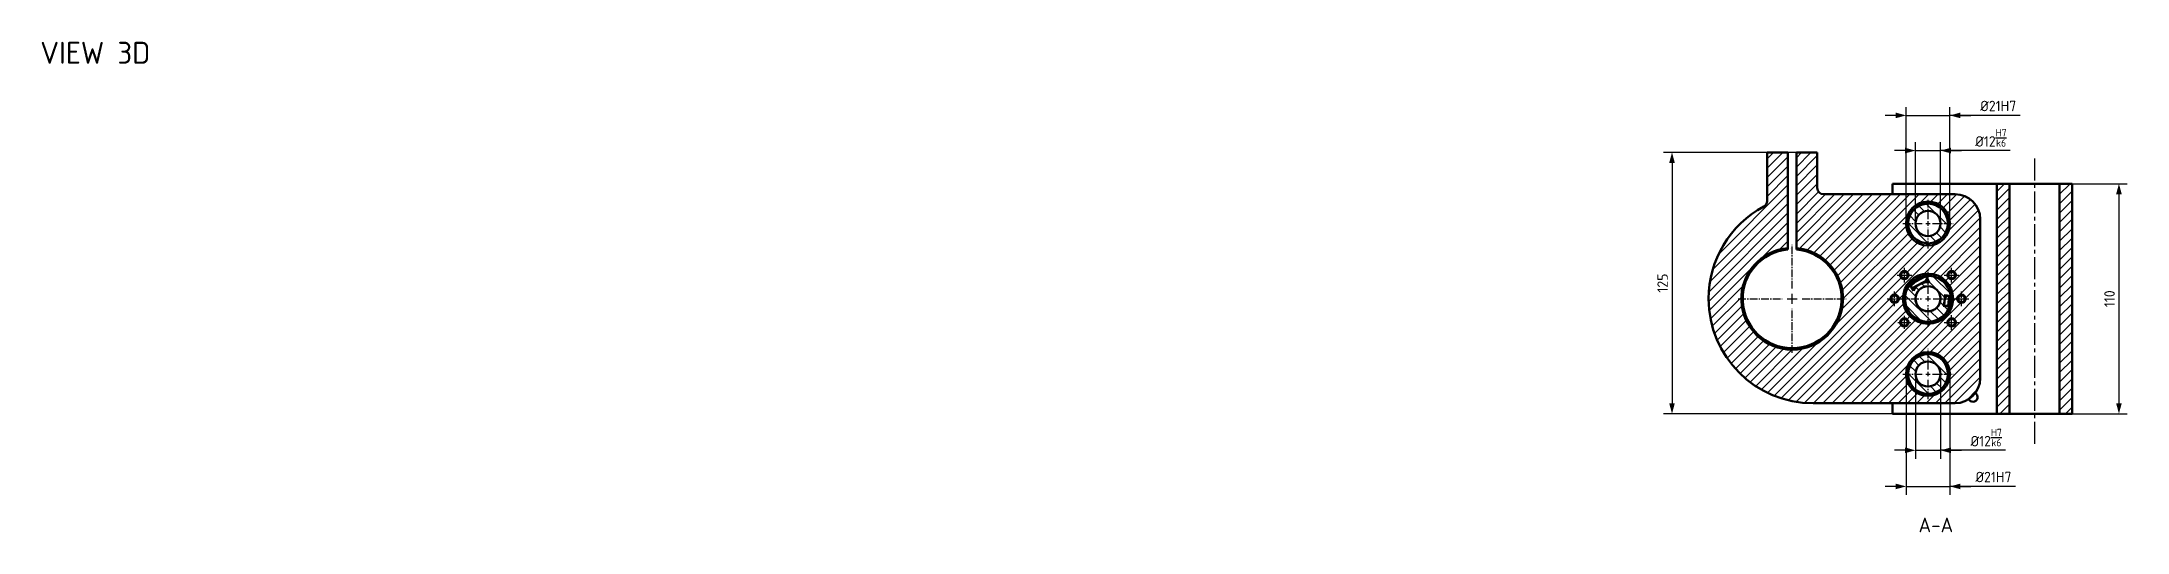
# Model space of a CAD drawing. Header units: millimetres. Extents: x -190 to 12889, y -227 to 3957.
# Drawn here: x 1536 to 2534, y 2399 to 2633 of the extents above; entities that cross this region are included whole.
import ezdxf

# ---------------------------------------------------------------- set-up
doc = ezdxf.new("R2010")
doc.units = ezdxf.units.MM
doc.header["$LTSCALE"] = 0.7
doc.header["$PDMODE"] = 35
doc.header["$PDSIZE"] = -4
doc.linetypes.add('CENTER2', pattern=[1.125, 0.75, -0.125, 0.125, -0.125])
doc.layers.get('0').update_dxf_attribs({"color": 255})
for name, color, linetype, lineweight in [('AM_5', 10, 'Continuous', 25), ('CON', 7, 'Continuous', 50), ('DIM', 94, 'Continuous', 25)]:
    doc.layers.add(name, color=color, linetype=linetype, lineweight=lineweight)
doc.styles.add('TCVN-7284', font='tcvn+7284-2003r.ttf')
doc.dimstyles.new('TCVN_ISO-25_RadiusDia', dxfattribs={"dimtxt": 2.5, "dimasz": 2.5, "dimexe": 2, "dimexo": 0, "dimgap": 1, "dimtad": 1, "dimtoh": 1, "dimtxsty": 'TCVN-7284', "dimblk": 'Arrow', "dimcen": 0, "dimclrd": 256, "dimclre": 256, "dimclrt": 256, "dimadec": 0, "dimazin": 0, "dimtfac": 1, "dimtofl": 0, "dimtmove": 1, "dimatfit": 0, "dimldrblk": 'Arrow', "dimfxl": 1, "dimlwd": -1, "dimlwe": -1, "dimarcsym": 0})
pattern_1 = [(45, (-1043.6096, -738.1493), (-2.245064, 2.245064), [])]
pattern_2 = [(45, (1704.554, 2526.834), (-2.245064, 2.245064), [])]
pattern_3 = [(135, (254.2102, 564.0005), (-2.245064, -2.245064), [])]

msp = doc.modelspace()

# ---------------------------------------------------------------- texts
at = {"attachment_point": 1, "style": 'TCVN-7284'}
for s, insert, char_height, width in [('VIEW 3D', (1535.5375, 2633.4251), 10.5, 196.992752), ('A-A', (2434.4295, 2405.7762), 7, 65.664251)]:
    msp.add_mtext(s, dxfattribs=dict(at, insert=insert, char_height=char_height, width=width))

# ---------------------------------------------------------------- blocks, each defined once
blk = doc.blocks.new('Arrow')
at = {"layer": 'DIM'}
blk.add_solid([(-1, 0.27), (-1, -0.27), (0, 0)], dxfattribs=at)
blk = doc.blocks.new('*D867')
at = {"layer": 'Defpoints', "color": 0, "ltscale": 0.2, "transparency": 16777216}
for p in [(2385.95, 2580.49), (2316.44, 2455.49), (2507.95, 2455.49)]:
    blk.add_point(p, dxfattribs=at)
at = {"layer": 'DIM', "ltscale": 0.2, "transparency": 16777216}
for p, q in [((2385.95, 2580.49), (2312.44, 2580.49)), ((2316.44, 2575.49), (2316.44, 2460.49)), ((2507.95, 2455.49), (2312.44, 2455.49))]:
    blk.add_line(p, q, dxfattribs=at)
at = {"layer": 'DIM', "ltscale": 0.2, "transparency": 16777216, "xscale": 5.000000000000284, "yscale": 5.000000000000284, "zscale": 5.000000000000284}
for p, rotation in [((2316.44, 2580.49), 90), ((2316.44, 2455.49), 270)]:
    blk.add_blockref('Arrow', p, dxfattribs=dict(at, rotation=rotation))
at = {"layer": 'DIM', "ltscale": 0.2, "transparency": 16777216, "insert": (2311.94, 2517.99), "char_height": 5, "attachment_point": 5, "rotation": 90, "style": 'TCVN-7284'}
blk.add_mtext('125', dxfattribs=at)
blk = doc.blocks.new('*D870')
at = {"layer": 'Defpoints', "color": 0, "ltscale": 0.2, "transparency": 16777216}
for p in [(2444.95, 2581.38), (2432.95, 2546.49), (2444.95, 2546.49)]:
    blk.add_point(p, dxfattribs=at)
at = {"layer": 'DIM', "ltscale": 0.2, "transparency": 16777216}
for p, q in [((2432.95, 2546.49), (2432.95, 2585.38)), ((2444.95, 2546.49), (2444.95, 2585.38)), ((2427.95, 2581.38), (2422.95, 2581.38)), ((2432.95, 2581.38), (2444.95, 2581.38)), ((2478.31, 2581.38), (2444.95, 2581.38)), ((2449.95, 2581.38), (2454.95, 2581.38))]:
    blk.add_line(p, q, dxfattribs=at)
at = {"layer": 'DIM', "ltscale": 0.2, "transparency": 16777216, "xscale": 5.000000000000284, "yscale": 5.000000000000284, "zscale": 5.000000000000284}
blk.add_blockref('Arrow', (2432.95, 2581.38), dxfattribs=at)
at = {"layer": 'DIM', "ltscale": 0.2, "transparency": 16777216, "xscale": 5.000000000000284, "yscale": 5.000000000000284, "zscale": 5.000000000000284, "rotation": 180}
blk.add_blockref('Arrow', (2444.95, 2581.38), dxfattribs=at)
at = {"layer": 'DIM', "ltscale": 0.2, "transparency": 16777216, "insert": (2469.04, 2587.46), "char_height": 5, "attachment_point": 5, "style": 'TCVN-7284'}
blk.add_mtext('%%c12{\\H0.7x;\\SH7/k6;}', dxfattribs=at)
blk = doc.blocks.new('*D871')
at = {"layer": 'Defpoints', "color": 0, "ltscale": 0.2, "transparency": 16777216}
for p in [(2449.45, 2598.21), (2428.45, 2546.49), (2449.45, 2546.49)]:
    blk.add_point(p, dxfattribs=at)
at = {"layer": 'DIM', "ltscale": 0.2, "transparency": 16777216}
for p, q in [((2423.45, 2598.21), (2418.45, 2598.21)), ((2428.45, 2546.49), (2428.45, 2602.21)), ((2428.45, 2598.21), (2449.45, 2598.21)), ((2449.45, 2546.49), (2449.45, 2602.21)), ((2483.04, 2598.21), (2449.45, 2598.21)), ((2454.45, 2598.21), (2459.45, 2598.21))]:
    blk.add_line(p, q, dxfattribs=at)
at = {"layer": 'DIM', "ltscale": 0.2, "transparency": 16777216, "xscale": 5.000000000000284, "yscale": 5.000000000000284, "zscale": 5.000000000000284}
blk.add_blockref('Arrow', (2428.45, 2598.21), dxfattribs=at)
at = {"layer": 'DIM', "ltscale": 0.2, "transparency": 16777216, "xscale": 5.000000000000284, "yscale": 5.000000000000284, "zscale": 5.000000000000284, "rotation": 180}
blk.add_blockref('Arrow', (2449.45, 2598.21), dxfattribs=at)
at = {"layer": 'DIM', "ltscale": 0.2, "transparency": 16777216, "insert": (2472.54, 2602.71), "char_height": 5, "attachment_point": 5, "style": 'TCVN-7284'}
blk.add_mtext('%%c21H7', dxfattribs=at)
blk = doc.blocks.new('*D872')
at = {"layer": 'Defpoints', "color": 0, "ltscale": 0.2, "transparency": 16777216}
for p in [(2432.95, 2474.49), (2444.95, 2474.49), (2444.95, 2437.98)]:
    blk.add_point(p, dxfattribs=at)
at = {"layer": 'DIM', "ltscale": 0.2, "transparency": 16777216}
for p, q in [((2432.95, 2474.49), (2432.95, 2433.98)), ((2444.95, 2474.49), (2444.95, 2433.98)), ((2427.95, 2437.98), (2422.95, 2437.98)), ((2432.95, 2437.98), (2444.95, 2437.98)), ((2476.06, 2437.98), (2444.95, 2437.98)), ((2449.95, 2437.98), (2454.95, 2437.98))]:
    blk.add_line(p, q, dxfattribs=at)
at = {"layer": 'DIM', "ltscale": 0.2, "transparency": 16777216, "xscale": 5.000000000000284, "yscale": 5.000000000000284, "zscale": 5.000000000000284}
blk.add_blockref('Arrow', (2432.95, 2437.98), dxfattribs=at)
at = {"layer": 'DIM', "ltscale": 0.2, "transparency": 16777216, "xscale": 5.000000000000284, "yscale": 5.000000000000284, "zscale": 5.000000000000284, "rotation": 180}
blk.add_blockref('Arrow', (2444.95, 2437.98), dxfattribs=at)
at = {"layer": 'DIM', "ltscale": 0.2, "transparency": 16777216, "insert": (2466.79, 2444.06), "char_height": 5, "attachment_point": 5, "style": 'TCVN-7284'}
blk.add_mtext('%%c12{\\H0.7x;\\SH7/k6;}', dxfattribs=at)
blk = doc.blocks.new('*D873')
at = {"layer": 'Defpoints', "color": 0, "ltscale": 0.2, "transparency": 16777216}
for p in [(2428.45, 2474.49), (2449.45, 2474.49), (2449.45, 2420.7)]:
    blk.add_point(p, dxfattribs=at)
at = {"layer": 'DIM', "ltscale": 0.2, "transparency": 16777216}
for p, q in [((2428.45, 2474.49), (2428.45, 2416.7)), ((2449.45, 2474.49), (2449.45, 2416.7)), ((2423.45, 2420.7), (2418.45, 2420.7)), ((2428.45, 2420.7), (2449.45, 2420.7)), ((2480.77, 2420.7), (2449.45, 2420.7)), ((2454.45, 2420.7), (2459.45, 2420.7))]:
    blk.add_line(p, q, dxfattribs=at)
at = {"layer": 'DIM', "ltscale": 0.2, "transparency": 16777216, "xscale": 5.000000000000284, "yscale": 5.000000000000284, "zscale": 5.000000000000284}
blk.add_blockref('Arrow', (2428.45, 2420.7), dxfattribs=at)
at = {"layer": 'DIM', "ltscale": 0.2, "transparency": 16777216, "xscale": 5.000000000000284, "yscale": 5.000000000000284, "zscale": 5.000000000000284, "rotation": 180}
blk.add_blockref('Arrow', (2449.45, 2420.7), dxfattribs=at)
at = {"layer": 'DIM', "ltscale": 0.2, "transparency": 16777216, "insert": (2470.27, 2425.2), "char_height": 5, "attachment_point": 5, "style": 'TCVN-7284'}
blk.add_mtext('%%c21H7', dxfattribs=at)
blk = doc.blocks.new('*D868')
at = {"layer": 'Defpoints', "color": 0, "ltscale": 0.2, "transparency": 16777216}
for p in [(2507.95, 2565.49), (2507.95, 2455.49), (2530.32, 2455.49)]:
    blk.add_point(p, dxfattribs=at)
at = {"layer": 'DIM', "ltscale": 0.2, "transparency": 16777216}
for p, q in [((2507.95, 2565.49), (2534.32, 2565.49)), ((2530.32, 2560.49), (2530.32, 2460.49)), ((2507.95, 2455.49), (2534.32, 2455.49))]:
    blk.add_line(p, q, dxfattribs=at)
at = {"layer": 'DIM', "ltscale": 0.2, "transparency": 16777216, "xscale": 5.000000000000284, "yscale": 5.000000000000284, "zscale": 5.000000000000284}
for p, rotation in [((2530.32, 2565.49), 90), ((2530.32, 2455.49), 270)]:
    blk.add_blockref('Arrow', p, dxfattribs=dict(at, rotation=rotation))
at = {"layer": 'DIM', "ltscale": 0.2, "transparency": 16777216, "insert": (2525.82, 2510.49), "char_height": 5, "attachment_point": 5, "rotation": 90, "style": 'TCVN-7284'}
blk.add_mtext('110', dxfattribs=at)
blk = doc.blocks.new('*U825')
at = {"layer": 'AM_5', "color": 0, "linetype": 'CENTER2', "ltscale": 7, "transparency": 16777216}
for p, q in [((0, 4.86), (0, 25.82)), ((-25.82, 0), (-4.86, 0)), ((4.86, 0), (25.82, 0)), ((0, -25.82), (0, -4.86))]:
    blk.add_line(p, q, dxfattribs=at)
at = {"layer": 'AM_5', "color": 0, "linetype": 'Continuous', "ltscale": 7, "transparency": 16777216}
for p, q in [((-2.43, 0), (2.43, 0)), ((0, -2.43), (0, 2.43))]:
    blk.add_line(p, q, dxfattribs=at)
blk = doc.blocks.new('*U829')
at = {"layer": 'AM_5', "color": 0, "linetype": 'CENTER2', "ltscale": 7, "transparency": 16777216}
for p, q in [((0, 2.1), (0, 12)), ((-12, 0), (-2.1, 0)), ((2.1, 0), (12, 0)), ((0, -12), (0, -2.1))]:
    blk.add_line(p, q, dxfattribs=at)
at = {"layer": 'AM_5', "color": 0, "linetype": 'Continuous', "ltscale": 7, "transparency": 16777216}
for p, q in [((-1.05, 0), (1.05, 0)), ((0, -1.05), (0, 1.05))]:
    blk.add_line(p, q, dxfattribs=at)
blk = doc.blocks.new('*U830')
at = {"layer": 'AM_5', "color": 0, "linetype": 'CENTER2', "ltscale": 7, "transparency": 16777216}
for p, q in [((0, 2.4), (0, 13.5)), ((-13.5, 0), (-2.4, 0)), ((2.4, 0), (13.5, 0)), ((0, -13.5), (0, -2.4))]:
    blk.add_line(p, q, dxfattribs=at)
at = {"layer": 'AM_5', "color": 0, "linetype": 'Continuous', "ltscale": 7, "transparency": 16777216}
for p, q in [((-1.2, 0), (1.2, 0)), ((0, -1.2), (0, 1.2))]:
    blk.add_line(p, q, dxfattribs=at)
blk = doc.blocks.new('*U831')
at = {"layer": 'AM_5', "color": 0, "linetype": 'CENTER2', "ltscale": 7, "transparency": 16777216}
for p, q in [((0, 2.1), (0, 12)), ((-12, 0), (-2.1, 0)), ((2.1, 0), (12, 0)), ((0, -12), (0, -2.1))]:
    blk.add_line(p, q, dxfattribs=at)
at = {"layer": 'AM_5', "color": 0, "linetype": 'Continuous', "ltscale": 7, "transparency": 16777216}
for p, q in [((-1.05, 0), (1.05, 0)), ((0, -1.05), (0, 1.05))]:
    blk.add_line(p, q, dxfattribs=at)
blk = doc.blocks.new('*U832')
at = {"layer": 'AM_5', "color": 0, "linetype": 'CENTER2', "ltscale": 7, "transparency": 16777216}
for p, q in [((-3.5, 0), (-0.4, 0)), ((0, 0.4), (0, 3.5)), ((0.4, 0), (3.5, 0)), ((0, -3.5), (0, -0.4))]:
    blk.add_line(p, q, dxfattribs=at)
at = {"layer": 'AM_5', "color": 0, "linetype": 'Continuous', "ltscale": 7, "transparency": 16777216}
for p, q in [((-0.2, 0), (0.2, 0)), ((0, -0.2), (0, 0.2))]:
    blk.add_line(p, q, dxfattribs=at)
blk = doc.blocks.new('*U833')
at = {"layer": 'AM_5', "color": 0, "linetype": 'CENTER2', "ltscale": 7, "transparency": 16777216}
for p, q in [((-3.5, 0), (-0.4, 0)), ((0, 0.4), (0, 3.5)), ((0.4, 0), (3.5, 0)), ((0, -3.5), (0, -0.4))]:
    blk.add_line(p, q, dxfattribs=at)
at = {"layer": 'AM_5', "color": 0, "linetype": 'Continuous', "ltscale": 7, "transparency": 16777216}
for p, q in [((-0.2, 0), (0.2, 0)), ((0, -0.2), (0, 0.2))]:
    blk.add_line(p, q, dxfattribs=at)
blk = doc.blocks.new('*U834')
at = {"layer": 'AM_5', "color": 0, "linetype": 'CENTER2', "ltscale": 7, "transparency": 16777216}
for p, q in [((-3.5, 0), (-0.4, 0)), ((0, 0.4), (0, 3.5)), ((0.4, 0), (3.5, 0)), ((0, -3.5), (0, -0.4))]:
    blk.add_line(p, q, dxfattribs=at)
at = {"layer": 'AM_5', "color": 0, "linetype": 'Continuous', "ltscale": 7, "transparency": 16777216}
for p, q in [((-0.2, 0), (0.2, 0)), ((0, -0.2), (0, 0.2))]:
    blk.add_line(p, q, dxfattribs=at)
blk = doc.blocks.new('*U835')
at = {"layer": 'AM_5', "color": 0, "linetype": 'CENTER2', "ltscale": 7, "transparency": 16777216}
for p, q in [((-3.5, 0), (-0.4, 0)), ((0, 0.4), (0, 3.5)), ((0.4, 0), (3.5, 0)), ((0, -3.5), (0, -0.4))]:
    blk.add_line(p, q, dxfattribs=at)
at = {"layer": 'AM_5', "color": 0, "linetype": 'Continuous', "ltscale": 7, "transparency": 16777216}
for p, q in [((-0.2, 0), (0.2, 0)), ((0, -0.2), (0, 0.2))]:
    blk.add_line(p, q, dxfattribs=at)
blk = doc.blocks.new('*U836')
at = {"layer": 'AM_5', "color": 0, "linetype": 'CENTER2', "ltscale": 7, "transparency": 16777216}
for p, q in [((-3.11, 0), (-0.322, 0)), ((0, 0.322), (0, 3.11)), ((0.322, 0), (3.11, 0)), ((0, -3.11), (0, -0.322))]:
    blk.add_line(p, q, dxfattribs=at)
at = {"layer": 'AM_5', "color": 0, "linetype": 'Continuous', "ltscale": 7, "transparency": 16777216}
for p, q in [((-0.161, 0), (0.161, 0)), ((0, -0.161), (0, 0.161))]:
    blk.add_line(p, q, dxfattribs=at)
blk = doc.blocks.new('*U837')
at = {"layer": 'AM_5', "color": 0, "linetype": 'CENTER2', "ltscale": 7, "transparency": 16777216}
for p, q in [((-3.5, 0), (-0.4, 0)), ((0, 0.4), (0, 3.5)), ((0.4, 0), (3.5, 0)), ((0, -3.5), (0, -0.4))]:
    blk.add_line(p, q, dxfattribs=at)
at = {"layer": 'AM_5', "color": 0, "linetype": 'Continuous', "ltscale": 7, "transparency": 16777216}
for p, q in [((-0.2, 0), (0.2, 0)), ((0, -0.2), (0, 0.2))]:
    blk.add_line(p, q, dxfattribs=at)
blk = doc.blocks.new('*U864')
at = {"layer": 'AM_5', "color": 0, "linetype": 'CENTER2', "ltscale": 20, "transparency": 16777216}
blk.add_line((0, 67.14), (0, -70.94), dxfattribs=at)

# ---------------------------------------------------------------- dimensions: what is measured, and where the dimension line sits
at = {"layer": 'DIM', "ltscale": 0.2}
for base, p1, p2, text, picture, middle in [((2449.4462, 2598.2082), (2428.4462, 2546.4853), (2449.4462, 2546.4853), '<>H7', '*D871', (2472.5367, 2598.2082)), ((2444.9462, 2581.3805), (2432.9462, 2546.4853), (2444.9462, 2546.4853), '<>{\\H0.7x;\\SH7/k6;}', '*D870', (2469.04, 2578.8782)), ((2449.4462, 2420.7032), (2428.4462, 2474.4853), (2449.4462, 2474.4853), '<>H7', '*D873', (2470.27, 2422.2475)), ((2444.9462, 2437.9817), (2432.9462, 2474.4853), (2444.9462, 2474.4853), '<>{\\H0.7x;\\SH7/k6;}', '*D872', (2466.7863, 2438.8656))]:
    dim = msp.add_linear_dim(base=base, p1=p1, p2=p2, text=text, dimstyle='TCVN_ISO-25_RadiusDia', override={"dimscale": 2, "dimpost": '%%c<>'}, dxfattribs=at)
    dim.commit()
    dim.dimension.update_dxf_attribs({"geometry": picture, "text_midpoint": middle, "dimtype": 160})
dim = msp.add_linear_dim(base=(2316.436, 2455.4853), p1=(2385.9462, 2580.4853), p2=(2507.9462, 2455.4853), angle=90, dimstyle='TCVN_ISO-25_RadiusDia', override={"dimscale": 2, "dimtmove": 1}, dxfattribs=at)
dim.commit()
dim.dimension.update_dxf_attribs({"geometry": '*D867', "text_midpoint": (2316.436, 2517.9853), "dimtype": 160})
dim = msp.add_linear_dim(base=(2530.3154, 2455.4853), p1=(2507.9462, 2565.4853), p2=(2507.9462, 2455.4853), angle=90, dimstyle='TCVN_ISO-25_RadiusDia', override={"dimscale": 2, "dimtmove": 1}, dxfattribs=at)
dim.commit()
dim.dimension.update_dxf_attribs({"geometry": '*D868', "text_midpoint": (2525.8154, 2510.4853)})

# ---------------------------------------------------------------- hatches: boundary and pattern name
at = {"linetype": 'Continuous', "lineweight": 18}
h = msp.add_hatch(dxfattribs=at)
h.set_pattern_fill('ANSI31', color=92, style=0)
h.set_pattern_definition([(45, (254.2102, 564.0005), (-2.245064, 2.245064), [])])
edge = h.paths.add_edge_path(flags=0)
edge.add_line((2383.9462, 2460.4853), (2451.9462, 2460.4853))
edge.add_arc((2451.9462, 2472.4853), 12, 270, 360)
edge.add_line((2463.9462, 2472.4853), (2463.9462, 2548.4853))
edge.add_arc((2451.9462, 2548.4853), 12, 0, 90)
edge.add_line((2451.9462, 2560.4853), (2388.9462, 2560.4853))
edge.add_arc((2388.9462, 2563.4853), 3, 180, 270, ccw=False)
edge.add_line((2385.9462, 2563.4853), (2385.9462, 2580.4853))
edge.add_line((2385.9462, 2580.4853), (2375.9462, 2580.4853))
edge.add_line((2375.9462, 2580.4853), (2375.9462, 2534.7198))
edge.add_arc((2373.9462, 2510.4853), 24.3168, -265.2822321, 85.2822321, ccw=False)
edge.add_line((2371.9462, 2534.7198), (2371.9462, 2580.4853))
edge.add_line((2371.9462, 2580.4853), (2361.9462, 2580.4853))
edge.add_line((2361.9462, 2580.4853), (2361.9462, 2557.2186))
edge.add_arc((2358.9462, 2557.2186), 3, 298.1445813, 360, ccw=False)
edge.add_arc((2383.9462, 2510.4853), 50, 118.1445813, 180)
edge.add_arc((2383.9462, 2510.4853), 50, 180, 270)
edge = h.paths.add_edge_path(flags=0)
edge.add_arc((2454.9462, 2510.4853), 2, 0, 360)
edge = h.paths.add_edge_path(flags=0)
edge.add_arc((2450.2599, 2499.1716), 2, 0, 360)
edge = h.paths.add_edge_path(flags=0)
edge.add_arc((2427.6325, 2499.1716), 2, 0, 360)
edge = h.paths.add_edge_path(flags=0)
edge.add_arc((2422.9462, 2510.4853), 2, 0, 360)
edge = h.paths.add_edge_path(flags=0)
edge.add_arc((2427.6325, 2521.799), 2, 0, 360)
edge = h.paths.add_edge_path(flags=0)
edge.add_arc((2450.2599, 2521.799), 2, 0, 360)
edge = h.paths.add_edge_path(flags=0)
edge.add_arc((2438.9462, 2510.4853), 12, 0, 360)
edge = h.paths.add_edge_path(flags=0)
edge.add_arc((2438.9462, 2546.4853), 10.5, 0, 360)
edge = h.paths.add_edge_path(flags=0)
edge.add_arc((2438.9462, 2474.4853), 10.5, 0, 360)
h = msp.add_hatch(dxfattribs=at)
h.set_pattern_fill('ANSI31', color=92, style=0)
h.set_pattern_definition(pattern_1)
h.paths.add_polyline_path([(2471.9462, 2565.4853), (2471.9462, 2455.4853), (2477.9462, 2455.4853), (2477.9462, 2565.4853)], flags=0)
h = msp.add_hatch(dxfattribs=at)
h.set_pattern_fill('ANSI31', color=92, style=0)
h.set_pattern_definition(pattern_1)
h.paths.add_polyline_path([(2501.9462, 2455.4853), (2507.9462, 2455.4853), (2507.9462, 2565.4853), (2501.9462, 2565.4853)], flags=0)
h = msp.add_hatch(dxfattribs=at)
h.set_pattern_fill('ANSI31', color=6, angle=90, style=0)
h.set_pattern_definition(pattern_3)
edge = h.paths.add_edge_path(flags=0)
edge.add_arc((2438.9462, 2546.4853), 9.5, 0, 360)
edge = h.paths.add_edge_path(flags=0)
edge.add_arc((2438.9462, 2546.4853), 6, 0, 360)
at = {"linetype": 'Continuous'}
h = msp.add_hatch(dxfattribs=at)
h.set_pattern_fill('ANSI31', angle=90, style=0)
h.set_pattern_definition(pattern_3)
edge = h.paths.add_edge_path(flags=0)
edge.add_line((2437.9646, 2521.4415), (2439.5732, 2518.4607))
edge.add_arc((2438.9462, 2510.4853), 8, 85.50483, 151.2055523)
edge.add_line((2431.9354, 2514.3387), (2430.3267, 2517.3194))
edge.add_arc((2438.9462, 2510.4853), 11, 141.5904083, 340.448463)
edge.add_line((2449.312, 2506.8041), (2446.2108, 2507.1349))
edge.add_arc((2438.9462, 2510.4853), 8, 335.240475, 372.5852194)
edge.add_line((2446.754, 2512.2285), (2449.8552, 2511.8978))
edge.add_arc((2438.9462, 2510.4853), 11, 7.3772314, 95.119974)
edge = h.paths.add_edge_path(flags=0)
edge.add_arc((2438.9462, 2510.4853), 6, 0, 360)
at = {"linetype": 'Continuous', "lineweight": 18}
h = msp.add_hatch(dxfattribs=at)
h.set_pattern_fill('ANSI31', style=0)
h.set_pattern_definition(pattern_2)
h.paths.add_polyline_path([(2446.6486, 2507.2693), (2448.6373, 2507.0572), (2449.1423, 2511.7927), (2447.1536, 2512.0048)], flags=0)
h = msp.add_hatch(dxfattribs=at)
h.set_pattern_fill('ANSI31', color=6, angle=90, style=0)
h.set_pattern_definition(pattern_3)
edge = h.paths.add_edge_path(flags=0)
edge.add_arc((2438.9462, 2474.4853), 9.5, 0, 360)
edge = h.paths.add_edge_path(flags=0)
edge.add_arc((2438.9462, 2474.4853), 6, 0, 360)
at = {"layer": 'CON', "linetype": 'Continuous'}
h = msp.add_hatch(dxfattribs=at)
h.set_pattern_fill('ANSI31', style=0)
h.set_pattern_definition(pattern_2)
h.paths.add_polyline_path([(2438.8743, 2519.5372), (2437.9244, 2521.2973), (2430.4693, 2517.2738), (2431.4192, 2515.5138)], flags=0)

# ---------------------------------------------------------------- linework, layer by layer
at = {"layer": 'CON', "color": 7, "linetype": 'Continuous'}
for p, q in [((2361.9462, 2580.4853), (2361.9462, 2557.2186)), ((2371.9462, 2580.4853), (2361.9462, 2580.4853)), ((2371.9462, 2580.4853), (2371.9462, 2534.7198)), ((2375.9462, 2534.7198), (2375.9462, 2580.4853)), ((2385.9462, 2580.4853), (2375.9462, 2580.4853)), ((2385.9462, 2563.4853), (2385.9462, 2580.4853)), ((2421.9462, 2565.4853), (2421.9462, 2560.4853)), ((2471.9462, 2565.4853), (2421.9462, 2565.4853)), ((2477.9462, 2565.4853), (2471.9462, 2565.4853)), ((2471.9462, 2455.4853), (2471.9462, 2565.4853)), ((2477.9462, 2565.4853), (2477.9462, 2455.4853)), ((2501.9462, 2565.4853), (2477.9462, 2565.4853)), ((2501.9462, 2455.4853), (2501.9462, 2565.4853)), ((2507.9462, 2565.4853), (2501.9462, 2565.4853)), ((2507.9462, 2455.4853), (2507.9462, 2565.4853)), ((2388.9462, 2560.4853), (2451.9462, 2560.4853)), ((2463.9462, 2548.4853), (2463.9462, 2472.4853)), ((2371.9462, 2534.7198), (2371.9462, 2534.0595)), ((2375.9462, 2534.0595), (2375.9462, 2534.7198)), ((2430.3267, 2517.3194), (2431.9354, 2514.3387)), ((2437.9244, 2521.2973), (2430.4693, 2517.2738)), ((2431.4192, 2515.5138), (2430.4693, 2517.2738)), ((2438.8743, 2519.5372), (2431.4192, 2515.5138)), ((2437.9244, 2521.2973), (2438.8743, 2519.5372)), ((2439.5732, 2518.4607), (2437.9646, 2521.4415)), ((2446.2108, 2507.1349), (2449.312, 2506.8041)), ((2446.6486, 2507.2693), (2446.6295, 2507.0902)), ((2446.6486, 2507.2693), (2447.1536, 2512.0048)), ((2448.6373, 2507.0572), (2446.6486, 2507.2693)), ((2449.8552, 2511.8978), (2446.754, 2512.2285)), ((2447.1727, 2512.1838), (2447.1536, 2512.0048)), ((2447.1536, 2512.0048), (2449.1423, 2511.7927)), ((2448.6373, 2507.0572), (2448.6182, 2506.8781)), ((2448.6373, 2507.0572), (2449.1423, 2511.7927)), ((2449.1614, 2511.9717), (2449.1423, 2511.7927)), ((2437.2927, 2468.7588), (2437.214, 2468.7429)), ((2451.9462, 2460.4853), (2383.9462, 2460.4853)), ((2421.9462, 2460.4853), (2421.9462, 2455.4853)), ((2421.9462, 2455.4853), (2471.9462, 2455.4853)), ((2471.9462, 2455.4853), (2477.9462, 2455.4853)), ((2501.9462, 2455.4853), (2477.9462, 2455.4853)), ((2501.9462, 2455.4853), (2507.9462, 2455.4853))]:
    msp.add_line(p, q, dxfattribs=at)
for centre, radius in [((2438.9462, 2546.4853), 10.5), ((2438.9462, 2546.4853), 9.5), ((2438.9462, 2546.4853), 6), ((2427.6325, 2521.799), 2), ((2427.6325, 2521.799), 1.61), ((2438.9462, 2510.4853), 12), ((2438.9462, 2510.4853), 6), ((2450.2599, 2521.799), 2), ((2450.2599, 2521.799), 1.61), ((2422.9462, 2510.4853), 2), ((2422.9462, 2510.4853), 1.61), ((2454.9462, 2510.4853), 2), ((2454.9462, 2510.4853), 1.61), ((2427.6325, 2499.1716), 2), ((2427.6325, 2499.1716), 1.61), ((2450.2599, 2499.1716), 2), ((2450.2599, 2499.1716), 1.61), ((2438.9462, 2474.4853), 10.5), ((2438.9462, 2474.4853), 9.5), ((2438.9462, 2474.4853), 6)]:
    msp.add_circle(centre, radius, dxfattribs=at)
for centre, radius, start, end in [((2358.9462, 2557.2186), 3, 298.1445813, 0), ((2388.9462, 2563.4853), 3, 180, 270), ((2451.9462, 2548.4853), 12, 0, 90), ((2383.9462, 2510.4853), 50, 118.1445813, 180), ((2373.9462, 2510.4853), 24.3168, 94.7177679, 85.2822321), ((2373.9462, 2510.4853), 23.6588, 94.8492937, 85.1507063), ((2438.9462, 2510.4853), 11, 141.5904083, 340.448463), ((2438.9462, 2510.4853), 8, 85.50483, 151.2055523), ((2438.9462, 2510.4853), 6, 100.2658702, 10.2658702), ((2438.9462, 2510.4853), 11, 7.3772314, 95.119974), ((2383.9462, 2510.4853), 50, 180, 270), ((2438.9462, 2510.4853), 8, 335.240475, 12.5852194), ((2451.9462, 2472.4853), 12, 270, 0), ((2460.4462, 2463.4853), 2.25, 270, 58.2509764), ((2460.4462, 2463.4853), 2.25, 208.4758695, 270)]:
    msp.add_arc(centre, radius, start, end, dxfattribs=at)
for points, knots in [([(2430.3267, 2517.3194), (2430.3417, 2517.3382), (2430.4471, 2517.4706), (2430.7887, 2517.8836), (2431.5752, 2518.685), (2432.6858, 2519.5728), (2433.9945, 2520.3451), (2435.3168, 2520.8978), (2436.5337, 2521.2392), (2437.4854, 2521.3956), (2437.818, 2521.4274), (2437.9646, 2521.4415)], [0, 0, 0, 0, 0.020139219, 0.141520135, 0.269491917, 0.402684561, 0.529107278, 0.648159624, 0.769087226, 0.89828588, 1, 1, 1, 1]), ([(2449.8494, 2511.8984), (2449.8564, 2511.8594), (2449.9313, 2511.4368), (2449.9765, 2510.3561), (2449.8594, 2508.8774), (2449.5964, 2507.6298), (2449.3801, 2507.0368), (2449.2958, 2506.8059)], [0, 0, 0, 0, 0.0289833, 0.31398228, 0.58303257, 0.83758243, 1, 1, 1, 1])]:
    msp.add_open_spline(points, degree=3, knots=knots, dxfattribs=at)

# ---------------------------------------------------------------- block references
at = {"layer": 'AM_5', "linetype": 'CENTER2', "ltscale": 20}
msp.add_blockref('*U864', (2489.9462, 2510.4853), dxfattribs=at)
at = {"layer": 'AM_5', "linetype": 'CENTER2', "ltscale": 7}
for name, p in [('*U829', (2438.9462, 2546.4853)), ('*U825', (2373.9462, 2510.4853)), ('*U832', (2427.6325, 2521.799)), ('*U833', (2450.2599, 2521.799)), ('*U830', (2438.9462, 2510.4853)), ('*U837', (2422.9462, 2510.4853)), ('*U834', (2454.9462, 2510.4853)), ('*U836', (2427.6325, 2499.1716)), ('*U835', (2450.2599, 2499.1716)), ('*U831', (2438.9462, 2474.4853))]:
    msp.add_blockref(name, p, dxfattribs=at)

msp.set_redraw_order([(e.dxf.handle, doc.entitydb.next_handle()) for e in msp.query("TEXT MTEXT ATTDEF DIMENSION ARC_DIMENSION")])  # texts and dimensions are drawn at this point

doc.saveas('drawing.dxf')
